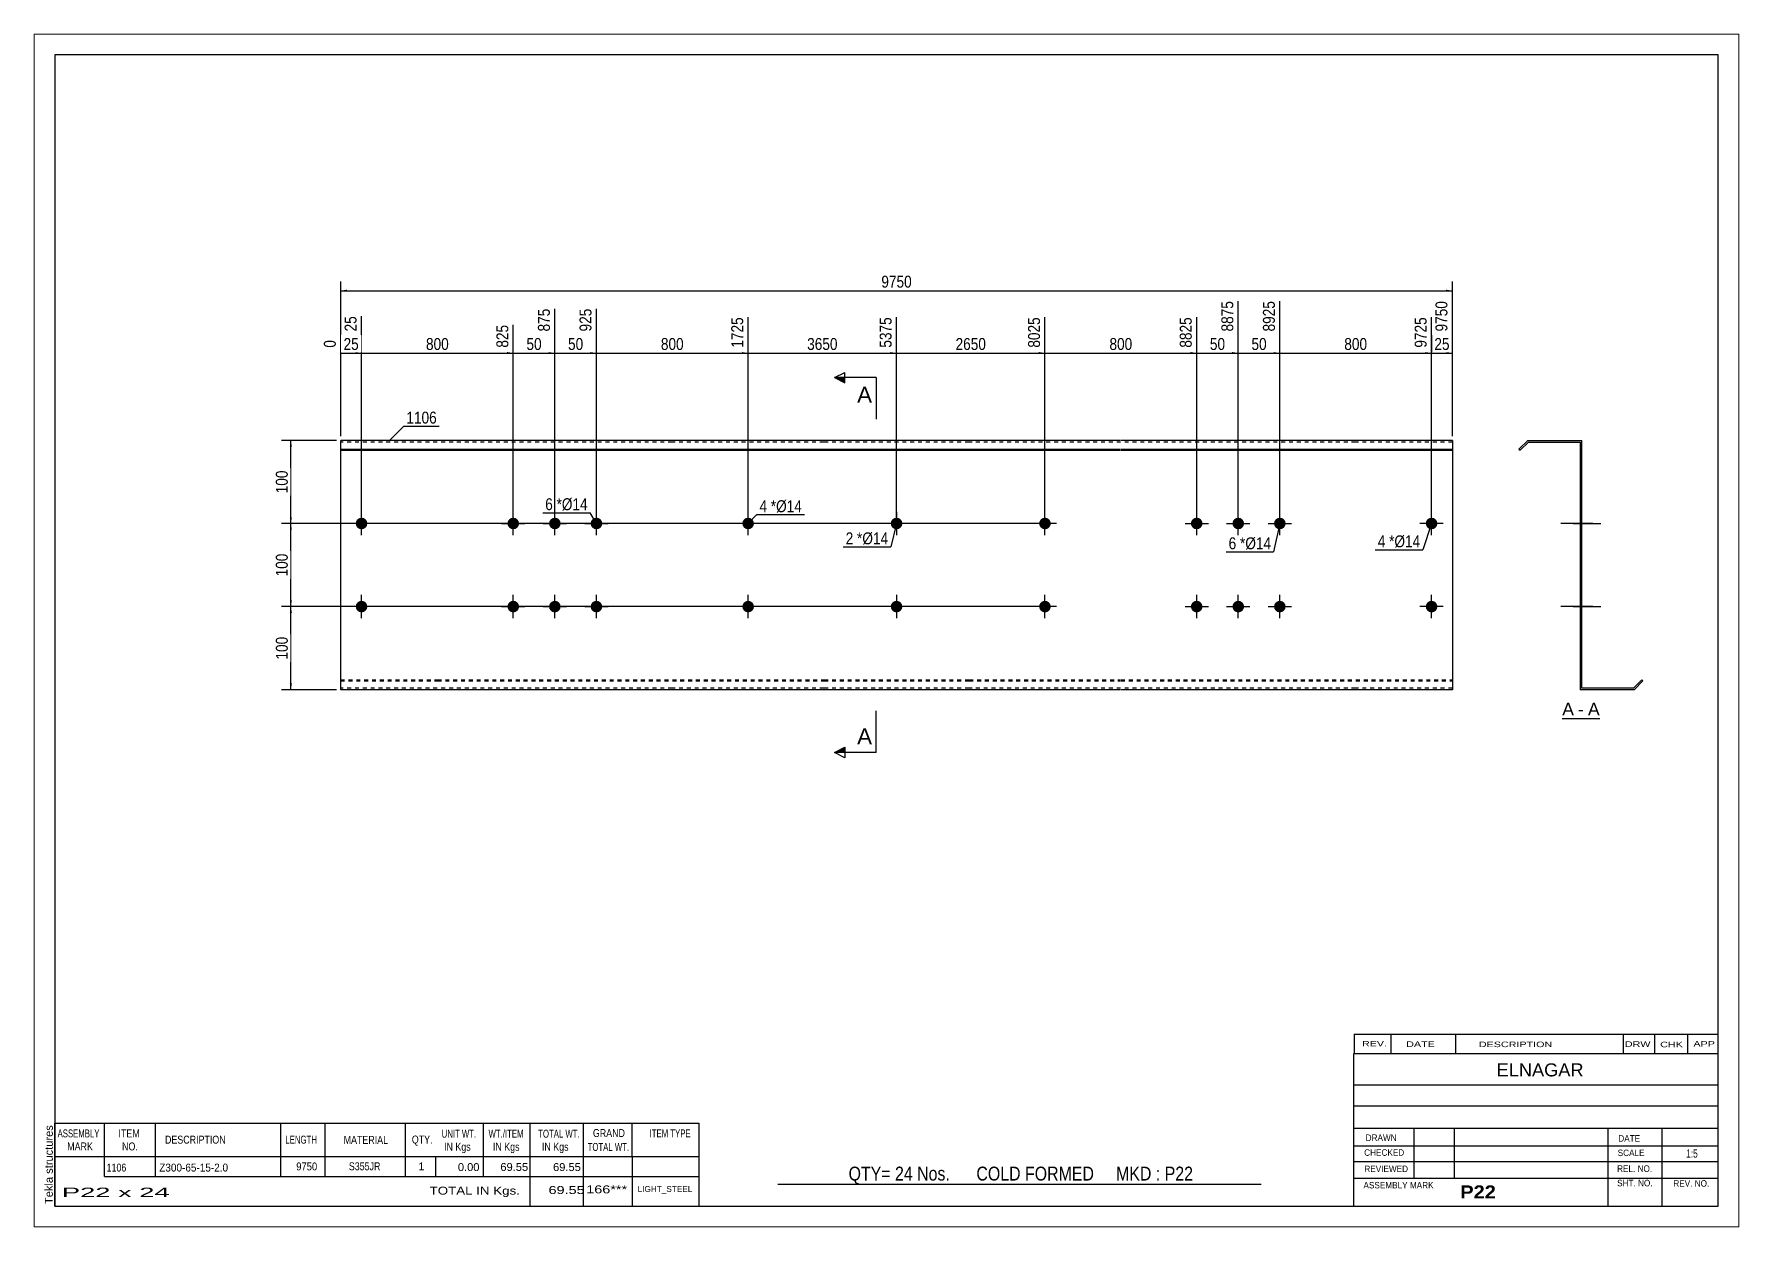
# Paper-space layout 'Layout1' of a CAD drawing. Header units: millimetres. Extents: x 0 to 410, y 0 to 287.
# The model-space entities are those that its viewports show. They can reach past a viewport. Long polylines and large blocks are cut down to what shows.
import ezdxf

# ---------------------------------------------------------------- set-up
doc = ezdxf.new("R2010")
doc.units = ezdxf.units.MM
doc.linetypes.add('DXK_LINE_DOT1', pattern=[1.8814, 0.9407, -0.9407])
doc.layers.add('Viewport layer', color=7, linetype='Continuous', plot=False)
doc.styles.add('Arial', font='ARIAL.TTF', dxfattribs={"height": 0.2})
doc.styles.add('Arial Bold', font='ARIALBD.TTF', dxfattribs={"height": 0.2})
doc.styles.add('Arial Narrow', font='ARIALN.TTF', dxfattribs={"height": 0.2})

# ---------------------------------------------------------------- blocks, each defined once
blk = doc.blocks.new('Unknown-629084517-1630')
at = {"color": 5, "linetype": 'Continuous'}
for p, q in [((331.25, 122.75), (-68.75, 122.75)), ((-68.75, 122.75), (-68.75, -154.25)), ((331.25, -154.25), (331.25, 122.75)), ((-68.75, -154.25), (331.25, -154.25))]:
    blk.add_line(p, q, dxfattribs=at)
at = {"color": 174, "linetype": 'Continuous', "style": 'Arial'}
blk.add_text('Tekla structures', height=1.9102, rotation=90, dxfattribs=at).set_placement((-69.25, -153.75))
blk = doc.blocks.new('Unknown-629084517-12 - 1230')
at = {"color": 7, "linetype": 'Continuous'}
blk.add_line((293.75, -36.95), (302.78, -36.95), dxfattribs=at)
at = {"color": 0, "linetype": 'Continuous'}
blk.add_wipeout([(296.59, -36.2), (296.59, -33), (293.75, -33), (293.75, -36.2)], dxfattribs=at)
blk.add_wipeout([(298.97, -36.2), (298.97, -33), (297.55, -33), (297.55, -36.2)], dxfattribs=at)
at = {"color": 96, "linetype": 'Continuous', "style": 'Arial'}
blk.add_text('A', height=3.06, dxfattribs=at).set_placement((293.75, -36.2))
at = {"color": 0, "linetype": 'Continuous'}
blk.add_wipeout([(302.78, -36.2), (302.78, -33), (299.93, -33), (299.93, -36.2)], dxfattribs=at)
at = {"color": 96, "linetype": 'Continuous', "style": 'Arial'}
for s, p in [('-', (297.55, -36.2)), ('A', (299.93, -36.2))]:
    blk.add_text(s, height=3.06, dxfattribs=at).set_placement(p)
blk = doc.blocks.new('Bolt-629084517-1223 - 1203')
at = {"linetype": 'Continuous'}
for points in [[(3.6, 10, -1), (6.4, 10, -1)], [(96.58, 10, -1), (99.38, 10, -1)]]:
    blk.add_hatch(color=3, dxfattribs=at).paths.add_polyline_path(points)
at = {"color": 3, "linetype": 'Continuous'}
for p, q in [((5, 7.2), (5, 12.8)), ((97.98, 7.2), (97.98, 12.8)), ((7.8, 10), (2.2, 10)), ((100.78, 10), (95.18, 10))]:
    blk.add_line(p, q, dxfattribs=at)
blk = doc.blocks.new('Part-629084517-1218 - 1203')
at = {"color": 2, "linetype": 'Continuous'}
for p, q in [((0, -30), (0, 30)), ((23.19, 30), (0, 30)), ((79.68, 30), (23.29, 30)), ((116.17, 30), (79.78, 30)), ((151.07, 30), (116.27, 30)), ((187.56, 30), (151.17, 30)), ((244.05, 30), (187.66, 30)), ((267.34, 30), (244.15, 30)), ((267.34, 30), (267.34, -30)), ((0, 27.88), (23.19, 27.88)), ((0, 27.6), (23.19, 27.6)), ((23.29, 27.88), (79.68, 27.88)), ((23.29, 27.6), (79.68, 27.6)), ((79.78, 27.88), (116.17, 27.88)), ((79.78, 27.6), (116.17, 27.6)), ((116.27, 27.88), (151.07, 27.88)), ((116.27, 27.6), (151.07, 27.6)), ((151.17, 27.88), (187.56, 27.88)), ((151.17, 27.6), (187.56, 27.6)), ((187.66, 27.88), (244.05, 27.88)), ((187.66, 27.6), (244.05, 27.6)), ((244.15, 27.88), (267.34, 27.88)), ((244.15, 27.6), (267.34, 27.6)), ((23.19, -30), (0, -30)), ((79.68, -30), (23.29, -30)), ((116.17, -30), (79.78, -30)), ((151.07, -30), (116.27, -30)), ((187.56, -30), (151.17, -30)), ((244.05, -30), (187.66, -30)), ((267.34, -30), (244.15, -30))]:
    blk.add_line(p, q, dxfattribs=at)
at = {"color": 7, "linetype": 'DXK_LINE_DOT1'}
for p, q in [((23.19, 29.6), (0, 29.6)), ((79.68, 29.6), (23.29, 29.6)), ((116.17, 29.6), (79.78, 29.6)), ((151.07, 29.6), (116.27, 29.6)), ((187.56, 29.6), (151.17, 29.6)), ((244.05, 29.6), (187.66, 29.6)), ((267.34, 29.6), (244.15, 29.6)), ((0, -27.6), (23.19, -27.6)), ((0, -27.88), (23.19, -27.88)), ((23.29, -27.6), (79.68, -27.6)), ((23.29, -27.88), (79.68, -27.88)), ((79.78, -27.6), (116.17, -27.6)), ((79.78, -27.88), (116.17, -27.88)), ((116.27, -27.6), (151.07, -27.6)), ((116.27, -27.88), (151.07, -27.88)), ((151.17, -27.6), (187.56, -27.6)), ((151.17, -27.88), (187.56, -27.88)), ((187.66, -27.6), (244.05, -27.6)), ((187.66, -27.88), (244.05, -27.88)), ((244.15, -27.6), (267.34, -27.6)), ((244.15, -27.88), (267.34, -27.88)), ((23.19, -29.6), (0, -29.6)), ((79.68, -29.6), (23.29, -29.6)), ((116.17, -29.6), (79.78, -29.6)), ((151.07, -29.6), (116.27, -29.6)), ((187.56, -29.6), (151.17, -29.6)), ((244.05, -29.6), (187.66, -29.6)), ((267.34, -29.6), (244.15, -29.6))]:
    blk.add_line(p, q, dxfattribs=at)
blk = doc.blocks.new('Bolt-629084517-1219 - 1203')
at = {"linetype": 'Continuous'}
for points in [[(167.96, 10, -1), (170.76, 10, -1)], [(260.94, 10, -1), (263.74, 10, -1)]]:
    blk.add_hatch(color=3, dxfattribs=at).paths.add_polyline_path(points)
at = {"color": 3, "linetype": 'Continuous'}
for p, q in [((169.36, 7.2), (169.36, 12.8)), ((262.34, 7.2), (262.34, 12.8)), ((172.16, 10), (166.56, 10)), ((265.14, 10), (259.54, 10))]:
    blk.add_line(p, q, dxfattribs=at)
blk = doc.blocks.new('Bolt-629084517-1220 - 1203')
at = {"linetype": 'Continuous'}
for points in [[(167.96, -10, -1), (170.76, -10, -1)], [(260.94, -10, -1), (263.74, -10, -1)]]:
    blk.add_hatch(color=3, dxfattribs=at).paths.add_polyline_path(points)
at = {"color": 3, "linetype": 'Continuous'}
for p, q in [((169.36, -12.8), (169.36, -7.2)), ((262.34, -12.8), (262.34, -7.2)), ((172.16, -10), (166.56, -10)), ((265.14, -10), (259.54, -10))]:
    blk.add_line(p, q, dxfattribs=at)
blk = doc.blocks.new('Bolt-629084517-1221 - 1203')
at = {"linetype": 'Continuous'}
for points in [[(40.09, 10, -1), (42.89, 10, -1)], [(50.09, 10, -1), (52.89, 10, -1)], [(60.09, 10, -1), (62.89, 10, -1)], [(40.09, -10, -1), (42.89, -10, -1)], [(50.09, -10, -1), (52.89, -10, -1)], [(60.09, -10, -1), (62.89, -10, -1)]]:
    blk.add_hatch(color=3, dxfattribs=at).paths.add_polyline_path(points)
at = {"color": 3, "linetype": 'Continuous'}
for p, q in [((41.49, 7.2), (41.49, 12.8)), ((51.49, 7.2), (51.49, 12.8)), ((61.49, 7.2), (61.49, 12.8)), ((38.69, 10), (44.29, 10)), ((48.69, 10), (54.29, 10)), ((58.69, 10), (64.29, 10)), ((41.49, -12.8), (41.49, -7.2)), ((51.49, -12.8), (51.49, -7.2)), ((61.49, -12.8), (61.49, -7.2)), ((38.69, -10), (44.29, -10)), ((48.69, -10), (54.29, -10)), ((58.69, -10), (64.29, -10))]:
    blk.add_line(p, q, dxfattribs=at)
blk = doc.blocks.new('Bolt-629084517-1222 - 1203')
at = {"linetype": 'Continuous'}
for points in [[(3.6, -10, -1), (6.4, -10, -1)], [(96.58, -10, -1), (99.38, -10, -1)]]:
    blk.add_hatch(color=3, dxfattribs=at).paths.add_polyline_path(points)
at = {"color": 3, "linetype": 'Continuous'}
for p, q in [((5, -12.8), (5, -7.2)), ((97.98, -12.8), (97.98, -7.2)), ((7.8, -10), (2.2, -10)), ((100.78, -10), (95.18, -10))]:
    blk.add_line(p, q, dxfattribs=at)
blk = doc.blocks.new('Bolt-629084517-1224 - 1203')
at = {"linetype": 'Continuous'}
for points in [[(204.45, 10, -1), (207.25, 10, -1)], [(214.45, 10, -1), (217.25, 10, -1)], [(224.45, 10, -1), (227.25, 10, -1)], [(204.45, -10, -1), (207.25, -10, -1)], [(214.45, -10, -1), (217.25, -10, -1)], [(224.45, -10, -1), (227.25, -10, -1)]]:
    blk.add_hatch(color=3, dxfattribs=at).paths.add_polyline_path(points)
at = {"color": 3, "linetype": 'Continuous'}
for p, q in [((205.85, 7.2), (205.85, 12.8)), ((215.85, 7.2), (215.85, 12.8)), ((225.85, 7.2), (225.85, 12.8)), ((203.05, 10), (208.65, 10)), ((213.05, 10), (218.65, 10)), ((223.05, 10), (228.65, 10)), ((205.85, -12.8), (205.85, -7.2)), ((215.85, -12.8), (215.85, -7.2)), ((225.85, -12.8), (225.85, -7.2)), ((203.05, -10), (208.65, -10)), ((213.05, -10), (218.65, -10)), ((223.05, -10), (228.65, -10))]:
    blk.add_line(p, q, dxfattribs=at)
blk = doc.blocks.new('Bolt-629084517-1225 - 1203')
at = {"linetype": 'Continuous'}
for points in [[(135.07, 10, -1), (132.27, 10, -1)], [(135.07, -10, -1), (132.27, -10, -1)]]:
    blk.add_hatch(color=3, dxfattribs=at).paths.add_polyline_path(points)
at = {"color": 3, "linetype": 'Continuous'}
for p, q in [((133.67, 12.8), (133.67, 7.2)), ((136.47, 10), (130.87, 10)), ((133.67, -7.2), (133.67, -12.8)), ((136.47, -10), (130.87, -10))]:
    blk.add_line(p, q, dxfattribs=at)
blk = doc.blocks.new('Part-629084517-1232 - 1230')
at = {"color": 2, "linetype": 'Continuous'}
for p, q in [((285.46, 30), (283.34, 27.88)), ((283.62, 27.6), (285.63, 29.6)), ((285.46, 30), (298.46, 30)), ((285.63, 29.6), (298.06, 29.6)), ((298.06, 29.6), (298.06, -30)), ((298.46, -29.6), (298.46, 30)), ((283.34, 27.88), (283.62, 27.6)), ((312.9, -27.6), (310.89, -29.6)), ((311.06, -30), (313.18, -27.88)), ((313.18, -27.88), (312.9, -27.6)), ((311.06, -30), (298.06, -30)), ((310.89, -29.6), (298.46, -29.6))]:
    blk.add_line(p, q, dxfattribs=at)
blk = doc.blocks.new('Bolt-629084517-1233 - 1230')
at = {"linetype": 'Continuous'}
blk.add_hatch(color=3, dxfattribs=at).paths.add_polyline_path([(298.06, 11.4), (298.06, 8.6), (298.46, 8.6), (298.46, 11.4)])
blk.add_hatch(color=3, dxfattribs=at).paths.add_polyline_path([(298.06, 11.4), (298.06, 8.6), (298.46, 8.6), (298.46, 11.4)])
at = {"color": 3, "linetype": 'Continuous'}
for p, q in [((296.46, 10), (303.06, 10)), ((296.46, 10), (303.06, 10)), ((298.06, 11.4), (298.46, 11.4)), ((298.06, 11.4), (298.46, 11.4)), ((298.06, 8.6), (298.46, 8.6)), ((298.06, 8.6), (298.46, 8.6))]:
    blk.add_line(p, q, dxfattribs=at)
blk = doc.blocks.new('Bolt-629084517-1234 - 1230')
at = {"linetype": 'Continuous'}
blk.add_hatch(color=3, dxfattribs=at).paths.add_polyline_path([(298.06, -8.6), (298.06, -11.4), (298.46, -11.4), (298.46, -8.6)])
blk.add_hatch(color=3, dxfattribs=at).paths.add_polyline_path([(298.06, -8.6), (298.06, -11.4), (298.46, -11.4), (298.46, -8.6)])
at = {"color": 3, "linetype": 'Continuous'}
for p, q in [((296.46, -10), (303.06, -10)), ((296.46, -10), (303.06, -10)), ((298.06, -8.6), (298.46, -8.6)), ((298.06, -8.6), (298.46, -8.6)), ((298.06, -11.4), (298.46, -11.4)), ((298.06, -11.4), (298.46, -11.4))]:
    blk.add_line(p, q, dxfattribs=at)
blk = doc.blocks.new('Bolt-629084517-1235 - 1230')
at = {"linetype": 'Continuous'}
for points in [[(298.06, 11.4), (298.06, 8.6), (298.46, 8.6), (298.46, 11.4)], [(298.06, 11.4), (298.06, 8.6), (298.46, 8.6), (298.46, 11.4)], [(298.06, 11.4), (298.06, 8.6), (298.46, 8.6), (298.46, 11.4)], [(298.06, -8.6), (298.06, -11.4), (298.46, -11.4), (298.46, -8.6)], [(298.06, -8.6), (298.06, -11.4), (298.46, -11.4), (298.46, -8.6)], [(298.06, -8.6), (298.06, -11.4), (298.46, -11.4), (298.46, -8.6)]]:
    blk.add_hatch(color=3, dxfattribs=at).paths.add_polyline_path(points)
at = {"color": 3, "linetype": 'Continuous'}
for p, q in [((301.11, 10), (293.51, 10)), ((301.11, 10), (293.51, 10)), ((301.11, 10), (293.51, 10)), ((298.46, 11.4), (298.06, 11.4)), ((298.46, 11.4), (298.06, 11.4)), ((298.46, 11.4), (298.06, 11.4)), ((298.46, 8.6), (298.06, 8.6)), ((298.46, 8.6), (298.06, 8.6)), ((298.46, 8.6), (298.06, 8.6)), ((301.11, -10), (293.51, -10)), ((301.11, -10), (293.51, -10)), ((301.11, -10), (293.51, -10)), ((298.46, -8.6), (298.06, -8.6)), ((298.46, -8.6), (298.06, -8.6)), ((298.46, -8.6), (298.06, -8.6)), ((298.46, -11.4), (298.06, -11.4)), ((298.46, -11.4), (298.06, -11.4)), ((298.46, -11.4), (298.06, -11.4))]:
    blk.add_line(p, q, dxfattribs=at)
blk = doc.blocks.new('Bolt-629084517-1236 - 1230')
at = {"linetype": 'Continuous'}
blk.add_hatch(color=3, dxfattribs=at).paths.add_polyline_path([(298.06, -8.6), (298.06, -11.4), (298.46, -11.4), (298.46, -8.6)])
blk.add_hatch(color=3, dxfattribs=at).paths.add_polyline_path([(298.06, -8.6), (298.06, -11.4), (298.46, -11.4), (298.46, -8.6)])
at = {"color": 3, "linetype": 'Continuous'}
for p, q in [((296.41, -10), (303.01, -10)), ((296.41, -10), (303.01, -10)), ((298.06, -8.6), (298.46, -8.6)), ((298.06, -8.6), (298.46, -8.6)), ((298.06, -11.4), (298.46, -11.4)), ((298.06, -11.4), (298.46, -11.4))]:
    blk.add_line(p, q, dxfattribs=at)
blk = doc.blocks.new('Bolt-629084517-1237 - 1230')
at = {"linetype": 'Continuous'}
blk.add_hatch(color=3, dxfattribs=at).paths.add_polyline_path([(298.06, 11.4), (298.06, 8.6), (298.46, 8.6), (298.46, 11.4)])
blk.add_hatch(color=3, dxfattribs=at).paths.add_polyline_path([(298.06, 11.4), (298.06, 8.6), (298.46, 8.6), (298.46, 11.4)])
at = {"color": 3, "linetype": 'Continuous'}
for p, q in [((296.41, 10), (303.01, 10)), ((296.41, 10), (303.01, 10)), ((298.06, 11.4), (298.46, 11.4)), ((298.06, 11.4), (298.46, 11.4)), ((298.06, 8.6), (298.46, 8.6)), ((298.06, 8.6), (298.46, 8.6))]:
    blk.add_line(p, q, dxfattribs=at)
blk = doc.blocks.new('Bolt-629084517-1238 - 1230')
at = {"linetype": 'Continuous'}
for points in [[(298.06, 11.4), (298.06, 8.6), (298.46, 8.6), (298.46, 11.4)], [(298.06, 11.4), (298.06, 8.6), (298.46, 8.6), (298.46, 11.4)], [(298.06, 11.4), (298.06, 8.6), (298.46, 8.6), (298.46, 11.4)], [(298.06, -8.6), (298.06, -11.4), (298.46, -11.4), (298.46, -8.6)], [(298.06, -8.6), (298.06, -11.4), (298.46, -11.4), (298.46, -8.6)], [(298.06, -8.6), (298.06, -11.4), (298.46, -11.4), (298.46, -8.6)]]:
    blk.add_hatch(color=3, dxfattribs=at).paths.add_polyline_path(points)
at = {"color": 3, "linetype": 'Continuous'}
for p, q in [((301.06, 10), (293.46, 10)), ((301.06, 10), (293.46, 10)), ((301.06, 10), (293.46, 10)), ((298.46, 11.4), (298.06, 11.4)), ((298.46, 11.4), (298.06, 11.4)), ((298.46, 11.4), (298.06, 11.4)), ((298.46, 8.6), (298.06, 8.6)), ((298.46, 8.6), (298.06, 8.6)), ((298.46, 8.6), (298.06, 8.6)), ((301.06, -10), (293.46, -10)), ((301.06, -10), (293.46, -10)), ((301.06, -10), (293.46, -10)), ((298.46, -8.6), (298.06, -8.6)), ((298.46, -8.6), (298.06, -8.6)), ((298.46, -8.6), (298.06, -8.6)), ((298.46, -11.4), (298.06, -11.4)), ((298.46, -11.4), (298.06, -11.4)), ((298.46, -11.4), (298.06, -11.4))]:
    blk.add_line(p, q, dxfattribs=at)
blk = doc.blocks.new('Bolt-629084517-1239 - 1230')
at = {"linetype": 'Continuous'}
for points in [[(298.46, 8.6), (298.46, 11.4), (298.06, 11.4), (298.06, 8.6)], [(298.46, -11.4), (298.46, -8.6), (298.06, -8.6), (298.06, -11.4)]]:
    blk.add_hatch(color=3, dxfattribs=at).paths.add_polyline_path(points)
at = {"color": 3, "linetype": 'Continuous'}
for p, q in [((298.46, 10), (294.06, 10)), ((298.46, 11.4), (298.06, 11.4)), ((298.46, 8.6), (298.06, 8.6)), ((298.46, -10), (294.06, -10)), ((298.46, -8.6), (298.06, -8.6)), ((298.46, -11.4), (298.06, -11.4))]:
    blk.add_line(p, q, dxfattribs=at)
blk = doc.blocks.new('StraightDimension-629084517-1250 - 1203')
at = {"linetype": 'Continuous'}
blk.add_hatch(color=7, dxfattribs=at).paths.add_polyline_path([(265.84, 51.25), (267.34, 51), (265.84, 50.75)])
at = {"color": 7, "linetype": 'Continuous'}
for p, q in [((267.34, 31), (267.34, 63.51)), ((262.34, 11), (262.34, 59.61)), ((262.34, 51), (267.34, 51))]:
    blk.add_line(p, q, dxfattribs=at)
at = {"color": 0}
blk.add_wipeout([(267.27, 51.15), (267.27, 55.35), (262.41, 55.35), (262.41, 51.15)], dxfattribs=at)
at = {"color": 0, "linetype": 'Continuous'}
blk.add_wipeout([(266.74, 64.11), (262.54, 64.11), (262.54, 55.6), (266.74, 55.6)], dxfattribs=at)
at = {"color": 3, "linetype": 'Continuous', "style": 'Arial Narrow'}
blk.add_text('9750', height=2.863, rotation=90.0002, dxfattribs=at).set_placement((266.14, 56.2))
at = {"color": 3, "style": 'Arial Narrow'}
blk.add_text('25', height=2.863, dxfattribs=at).set_placement((263.01, 51.75))
blk = doc.blocks.new('StraightDimension-629084517-1251 - 1203')
at = {"linetype": 'Continuous'}
blk.add_hatch(color=7, dxfattribs=at).paths.add_polyline_path([(260.84, 51.25), (262.34, 51), (260.84, 50.75)])
at = {"color": 7, "linetype": 'Continuous'}
for p, q in [((225.85, 11), (225.85, 63.51)), ((262.34, 11), (262.34, 59.61)), ((225.85, 51), (262.34, 51))]:
    blk.add_line(p, q, dxfattribs=at)
at = {"color": 0, "linetype": 'Continuous'}
blk.add_wipeout([(261.74, 60.21), (257.54, 60.21), (257.54, 51.7), (261.74, 51.7)], dxfattribs=at)
at = {"color": 0}
blk.add_wipeout([(247.44, 51.15), (247.44, 55.35), (240.75, 55.35), (240.75, 51.15)], dxfattribs=at)
at = {"color": 3, "linetype": 'Continuous', "style": 'Arial Narrow'}
blk.add_text('9725', height=2.863, rotation=90.0002, dxfattribs=at).set_placement((261.14, 52.3))
at = {"color": 3, "style": 'Arial Narrow'}
blk.add_text('800', height=2.863, dxfattribs=at).set_placement((241.35, 51.75))
blk = doc.blocks.new('StraightDimension-629084517-1252 - 1203')
at = {"linetype": 'Continuous'}
blk.add_hatch(color=7, dxfattribs=at).paths.add_polyline_path([(224.35, 51.25), (225.85, 51), (224.35, 50.75)])
at = {"color": 7, "linetype": 'Continuous'}
for p, q in [((215.85, 11), (215.85, 63.51)), ((225.85, 11), (225.85, 63.51)), ((215.85, 51), (225.85, 51))]:
    blk.add_line(p, q, dxfattribs=at)
at = {"color": 0}
blk.add_wipeout([(223.28, 51.15), (223.28, 55.35), (218.42, 55.35), (218.42, 51.15)], dxfattribs=at)
at = {"color": 0, "linetype": 'Continuous'}
blk.add_wipeout([(225.25, 64.11), (221.05, 64.11), (221.05, 55.6), (225.25, 55.6)], dxfattribs=at)
at = {"color": 3, "linetype": 'Continuous', "style": 'Arial Narrow'}
blk.add_text('8925', height=2.863, rotation=90.0002, dxfattribs=at).set_placement((224.65, 56.2))
at = {"color": 3, "style": 'Arial Narrow'}
blk.add_text('50', height=2.863, dxfattribs=at).set_placement((219.02, 51.75))
blk = doc.blocks.new('StraightDimension-629084517-1253 - 1203')
at = {"linetype": 'Continuous'}
blk.add_hatch(color=7, dxfattribs=at).paths.add_polyline_path([(214.35, 51.25), (215.85, 51), (214.35, 50.75)])
at = {"color": 7, "linetype": 'Continuous'}
for p, q in [((215.85, 11), (215.85, 63.51)), ((205.85, 11), (205.85, 59.61)), ((205.85, 51), (215.85, 51))]:
    blk.add_line(p, q, dxfattribs=at)
at = {"color": 0}
blk.add_wipeout([(213.28, 51.15), (213.28, 55.35), (208.42, 55.35), (208.42, 51.15)], dxfattribs=at)
at = {"color": 0, "linetype": 'Continuous'}
blk.add_wipeout([(215.25, 64.11), (211.05, 64.11), (211.05, 55.6), (215.25, 55.6)], dxfattribs=at)
at = {"color": 3, "linetype": 'Continuous', "style": 'Arial Narrow'}
blk.add_text('8875', height=2.863, rotation=90.0002, dxfattribs=at).set_placement((214.65, 56.2))
at = {"color": 3, "style": 'Arial Narrow'}
blk.add_text('50', height=2.863, dxfattribs=at).set_placement((209.02, 51.75))
blk = doc.blocks.new('StraightDimension-629084517-1254 - 1203')
at = {"linetype": 'Continuous'}
blk.add_hatch(color=7, dxfattribs=at).paths.add_polyline_path([(204.35, 51.25), (205.85, 51), (204.35, 50.75)])
at = {"color": 7, "linetype": 'Continuous'}
for p, q in [((169.36, 11), (169.36, 59.61)), ((205.85, 11), (205.85, 59.61)), ((169.36, 51), (205.85, 51))]:
    blk.add_line(p, q, dxfattribs=at)
at = {"color": 0, "linetype": 'Continuous'}
blk.add_wipeout([(205.25, 60.21), (201.05, 60.21), (201.05, 51.7), (205.25, 51.7)], dxfattribs=at)
at = {"color": 0}
blk.add_wipeout([(190.95, 51.15), (190.95, 55.35), (184.27, 55.35), (184.27, 51.15)], dxfattribs=at)
at = {"color": 3, "linetype": 'Continuous', "style": 'Arial Narrow'}
blk.add_text('8825', height=2.863, rotation=90.0002, dxfattribs=at).set_placement((204.65, 52.3))
at = {"color": 3, "style": 'Arial Narrow'}
blk.add_text('800', height=2.863, dxfattribs=at).set_placement((184.87, 51.75))
blk = doc.blocks.new('StraightDimension-629084517-1255 - 1203')
at = {"linetype": 'Continuous'}
blk.add_hatch(color=7, dxfattribs=at).paths.add_polyline_path([(167.86, 51.25), (169.36, 51), (167.86, 50.75)])
at = {"color": 7, "linetype": 'Continuous'}
for p, q in [((133.67, 11), (133.67, 59.61)), ((169.36, 11), (169.36, 59.61)), ((133.67, 51), (169.36, 51))]:
    blk.add_line(p, q, dxfattribs=at)
at = {"color": 0, "linetype": 'Continuous'}
blk.add_wipeout([(168.76, 60.21), (164.56, 60.21), (164.56, 51.7), (168.76, 51.7)], dxfattribs=at)
at = {"color": 0}
blk.add_wipeout([(155.77, 51.15), (155.77, 55.35), (147.26, 55.35), (147.26, 51.15)], dxfattribs=at)
at = {"color": 3, "linetype": 'Continuous', "style": 'Arial Narrow'}
blk.add_text('8025', height=2.863, rotation=90.0002, dxfattribs=at).set_placement((168.16, 52.3))
at = {"color": 3, "style": 'Arial Narrow'}
blk.add_text('2650', height=2.863, dxfattribs=at).set_placement((147.86, 51.75))
blk = doc.blocks.new('StraightDimension-629084517-1256 - 1203')
at = {"linetype": 'Continuous'}
blk.add_hatch(color=7, dxfattribs=at).paths.add_polyline_path([(132.17, 51.25), (133.67, 51), (132.17, 50.75)])
at = {"color": 7, "linetype": 'Continuous'}
for p, q in [((97.98, 11), (97.98, 59.61)), ((133.67, 11), (133.67, 59.61)), ((97.98, 51), (133.67, 51))]:
    blk.add_line(p, q, dxfattribs=at)
at = {"color": 0, "linetype": 'Continuous'}
blk.add_wipeout([(133.07, 60.21), (128.87, 60.21), (128.87, 51.7), (133.07, 51.7)], dxfattribs=at)
at = {"color": 0}
blk.add_wipeout([(120.08, 51.15), (120.08, 55.35), (111.57, 55.35), (111.57, 51.15)], dxfattribs=at)
at = {"color": 3, "linetype": 'Continuous', "style": 'Arial Narrow'}
blk.add_text('5375', height=2.863, rotation=90.0002, dxfattribs=at).set_placement((132.47, 52.3))
at = {"color": 3, "style": 'Arial Narrow'}
blk.add_text('3650', height=2.863, dxfattribs=at).set_placement((112.17, 51.75))
blk = doc.blocks.new('StraightDimension-629084517-1257 - 1203')
at = {"linetype": 'Continuous'}
blk.add_hatch(color=7, dxfattribs=at).paths.add_polyline_path([(96.48, 51.25), (97.98, 51), (96.48, 50.75)])
at = {"color": 7, "linetype": 'Continuous'}
for p, q in [((61.49, 11), (61.49, 61.68)), ((97.98, 11), (97.98, 59.61)), ((61.49, 51), (97.98, 51))]:
    blk.add_line(p, q, dxfattribs=at)
at = {"color": 0, "linetype": 'Continuous'}
blk.add_wipeout([(97.38, 60.21), (93.18, 60.21), (93.18, 51.7), (97.38, 51.7)], dxfattribs=at)
at = {"color": 0}
blk.add_wipeout([(83.07, 51.15), (83.07, 55.35), (76.39, 55.35), (76.39, 51.15)], dxfattribs=at)
at = {"color": 3, "linetype": 'Continuous', "style": 'Arial Narrow'}
blk.add_text('1725', height=2.863, rotation=90.0002, dxfattribs=at).set_placement((96.78, 52.3))
at = {"color": 3, "style": 'Arial Narrow'}
blk.add_text('800', height=2.863, dxfattribs=at).set_placement((76.99, 51.75))
blk = doc.blocks.new('StraightDimension-629084517-1329 - 1203')
at = {"linetype": 'Continuous'}
for points in [[(1.5, 65.75), (0, 66), (1.5, 66.25)], [(265.84, 66.25), (267.34, 66), (265.84, 65.75)]]:
    blk.add_hatch(color=7, dxfattribs=at).paths.add_polyline_path(points)
at = {"color": 7, "linetype": 'Continuous'}
for p, q in [((0, 31), (0, 68.25)), ((0, 66), (267.34, 66)), ((267.34, 31), (267.34, 68.25))]:
    blk.add_line(p, q, dxfattribs=at)
at = {"color": 0}
blk.add_wipeout([(137.93, 66.15), (137.93, 70.35), (129.41, 70.35), (129.41, 66.15)], dxfattribs=at)
at = {"color": 3, "style": 'Arial Narrow'}
blk.add_text('9750', height=2.863, dxfattribs=at).set_placement((130.01, 66.75))
blk = doc.blocks.new('StraightDimension-629084517-1258 - 1203')
at = {"linetype": 'Continuous'}
blk.add_hatch(color=7, dxfattribs=at).paths.add_polyline_path([(59.99, 51.25), (61.49, 51), (59.99, 50.75)])
at = {"color": 7, "linetype": 'Continuous'}
for p, q in [((51.49, 11), (51.49, 61.68)), ((61.49, 11), (61.49, 61.68)), ((51.49, 51), (61.49, 51))]:
    blk.add_line(p, q, dxfattribs=at)
at = {"color": 0}
blk.add_wipeout([(58.92, 51.15), (58.92, 55.35), (54.06, 55.35), (54.06, 51.15)], dxfattribs=at)
at = {"color": 0, "linetype": 'Continuous'}
blk.add_wipeout([(60.89, 62.28), (56.69, 62.28), (56.69, 55.6), (60.89, 55.6)], dxfattribs=at)
at = {"color": 3, "linetype": 'Continuous', "style": 'Arial Narrow'}
blk.add_text('925', height=2.863, rotation=90.0002, dxfattribs=at).set_placement((60.29, 56.2))
at = {"color": 3, "style": 'Arial Narrow'}
blk.add_text('50', height=2.863, dxfattribs=at).set_placement((54.66, 51.75))
blk = doc.blocks.new('StraightDimension-629084517-1259 - 1203')
at = {"linetype": 'Continuous'}
blk.add_hatch(color=7, dxfattribs=at).paths.add_polyline_path([(49.99, 51.25), (51.49, 51), (49.99, 50.75)])
at = {"color": 7, "linetype": 'Continuous'}
for p, q in [((51.49, 11), (51.49, 61.68)), ((41.49, 11), (41.49, 57.78)), ((41.49, 51), (51.49, 51))]:
    blk.add_line(p, q, dxfattribs=at)
at = {"color": 0}
blk.add_wipeout([(48.92, 51.15), (48.92, 55.35), (44.06, 55.35), (44.06, 51.15)], dxfattribs=at)
at = {"color": 0, "linetype": 'Continuous'}
blk.add_wipeout([(50.89, 62.28), (46.69, 62.28), (46.69, 55.6), (50.89, 55.6)], dxfattribs=at)
at = {"color": 3, "linetype": 'Continuous', "style": 'Arial Narrow'}
blk.add_text('875', height=2.863, rotation=90.0002, dxfattribs=at).set_placement((50.29, 56.2))
at = {"color": 3, "style": 'Arial Narrow'}
blk.add_text('50', height=2.863, dxfattribs=at).set_placement((44.66, 51.75))
blk = doc.blocks.new('StraightDimension-629084517-1260 - 1203')
at = {"linetype": 'Continuous'}
blk.add_hatch(color=7, dxfattribs=at).paths.add_polyline_path([(39.99, 51.25), (41.49, 51), (39.99, 50.75)])
at = {"color": 7, "linetype": 'Continuous'}
for p, q in [((5, 11), (5, 59.86)), ((41.49, 11), (41.49, 57.78)), ((5, 51), (41.49, 51))]:
    blk.add_line(p, q, dxfattribs=at)
at = {"color": 0, "linetype": 'Continuous'}
blk.add_wipeout([(40.89, 58.38), (36.69, 58.38), (36.69, 51.7), (40.89, 51.7)], dxfattribs=at)
at = {"color": 0}
blk.add_wipeout([(26.59, 51.15), (26.59, 55.35), (19.9, 55.35), (19.9, 51.15)], dxfattribs=at)
at = {"color": 3, "linetype": 'Continuous', "style": 'Arial Narrow'}
blk.add_text('825', height=2.863, rotation=90.0002, dxfattribs=at).set_placement((40.29, 52.3))
at = {"color": 3, "style": 'Arial Narrow'}
blk.add_text('800', height=2.863, dxfattribs=at).set_placement((20.5, 51.75))
blk = doc.blocks.new('StraightDimension-629084517-1261 - 1203')
at = {"linetype": 'Continuous'}
blk.add_hatch(color=7, dxfattribs=at).paths.add_polyline_path([(3.5, 51.25), (5, 51), (3.5, 50.75)])
at = {"color": 7, "linetype": 'Continuous'}
for p, q in [((5, 11), (5, 59.86)), ((0, 31), (0, 54.13)), ((0, 51), (5, 51))]:
    blk.add_line(p, q, dxfattribs=at)
at = {"color": 0}
blk.add_wipeout([(4.93, 51.15), (4.93, 55.35), (0.07, 55.35), (0.07, 51.15)], dxfattribs=at)
at = {"color": 0, "linetype": 'Continuous'}
blk.add_wipeout([(4.4, 60.46), (0.2, 60.46), (0.2, 55.6), (4.4, 55.6)], dxfattribs=at)
blk.add_wipeout([(-0.6, 54.73), (-4.8, 54.73), (-4.8, 51.7), (-0.6, 51.7)], dxfattribs=at)
at = {"color": 3, "linetype": 'Continuous', "style": 'Arial Narrow'}
for s, height, p in [('25', 2.863, (3.8, 56.2)), ('0', 2.86, (-1.2, 52.3))]:
    blk.add_text(s, height=height, rotation=90.0002, dxfattribs=at).set_placement(p)
at = {"color": 3, "style": 'Arial Narrow'}
blk.add_text('25', height=2.863, dxfattribs=at).set_placement((0.67, 51.75))
blk = doc.blocks.new('StraightDimension-629084517-1307 - 1203')
at = {"linetype": 'Continuous'}
for points in [[(-12.25, 28.5), (-12, 30), (-11.75, 28.5)], [(-11.75, 11.5), (-12, 10), (-12.25, 11.5)]]:
    blk.add_hatch(color=7, dxfattribs=at).paths.add_polyline_path(points)
at = {"color": 7, "linetype": 'Continuous'}
for p, q in [((-1, 30), (-14.25, 30)), ((-12, 10), (-12, 30)), ((168.36, 10), (-14.25, 10))]:
    blk.add_line(p, q, dxfattribs=at)
at = {"color": 0}
blk.add_wipeout([(-12.15, 23.34), (-16.35, 23.34), (-16.35, 16.66), (-12.15, 16.66)], dxfattribs=at)
at = {"color": 3, "style": 'Arial Narrow'}
blk.add_text('100', height=2.863, rotation=90.0002, dxfattribs=at).set_placement((-12.75, 17.26))
blk = doc.blocks.new('StraightDimension-629084517-1308 - 1203')
at = {"linetype": 'Continuous'}
for points in [[(-12.25, 8.5), (-12, 10), (-11.75, 8.5)], [(-11.75, -8.5), (-12, -10), (-12.25, -8.5)]]:
    blk.add_hatch(color=7, dxfattribs=at).paths.add_polyline_path(points)
at = {"color": 7, "linetype": 'Continuous'}
for p, q in [((168.36, 10), (-14.25, 10)), ((-12, -10), (-12, 10)), ((168.36, -10), (-14.25, -10))]:
    blk.add_line(p, q, dxfattribs=at)
at = {"color": 0}
blk.add_wipeout([(-12.15, 3.34), (-16.35, 3.34), (-16.35, -3.34), (-12.15, -3.34)], dxfattribs=at)
at = {"color": 3, "style": 'Arial Narrow'}
blk.add_text('100', height=2.863, rotation=90.0002, dxfattribs=at).set_placement((-12.75, -2.74))
blk = doc.blocks.new('StraightDimension-629084517-1309 - 1203')
at = {"linetype": 'Continuous'}
for points in [[(-12.25, -11.5), (-12, -10), (-11.75, -11.5)], [(-11.75, -28.5), (-12, -30), (-12.25, -28.5)]]:
    blk.add_hatch(color=7, dxfattribs=at).paths.add_polyline_path(points)
at = {"color": 7, "linetype": 'Continuous'}
for p, q in [((168.36, -10), (-14.25, -10)), ((-12, -30), (-12, -10)), ((-1, -30), (-14.25, -30))]:
    blk.add_line(p, q, dxfattribs=at)
at = {"color": 0}
blk.add_wipeout([(-12.15, -16.66), (-16.35, -16.66), (-16.35, -23.34), (-12.15, -23.34)], dxfattribs=at)
at = {"color": 3, "style": 'Arial Narrow'}
blk.add_text('100', height=2.863, rotation=90.0002, dxfattribs=at).set_placement((-12.75, -22.74))
blk = doc.blocks.new('CBS_BOM-629084517-1654')
at = {"color": 7, "linetype": 'Continuous'}
for p, q in [((-68.78, -142.28), (-68.78, -134.28)), ((-68.78, -134.28), (86.14, -134.28)), ((-56.78, -142.28), (-56.78, -134.28)), ((-44.59, -142.28), (-44.59, -134.28)), ((-14.43, -142.28), (-14.43, -134.28)), ((-3.75, -142.28), (-3.75, -134.28)), ((15.57, -142.28), (15.57, -134.28)), ((34.37, -142.28), (34.37, -134.28)), ((45.58, -142.28), (45.58, -134.28)), ((58.37, -142.28), (58.37, -134.28)), ((70.12, -142.28), (70.12, -134.28)), ((86.14, -134.29), (86.14, -142.27)), ((-68.78, -142.28), (86.14, -142.28)), ((-68.78, -147.08), (-68.78, -142.28)), ((-56.78, -147.08), (-56.78, -142.28)), ((-44.59, -147.08), (-44.59, -142.28)), ((-14.43, -147.08), (-14.43, -142.28)), ((-3.75, -147.08), (-3.75, -142.28)), ((15.57, -147.08), (15.57, -142.28)), ((22.83, -147.08), (22.83, -142.28)), ((34.37, -147.08), (34.37, -142.28)), ((45.58, -147.08), (45.58, -142.28)), ((58.37, -147.08), (58.37, -142.28)), ((70.14, -147.08), (70.14, -142.28)), ((86.14, -142.28), (86.14, -147.08)), ((-68.78, -154.28), (-68.78, -147.1)), ((-56.78, -147.08), (86.14, -147.08)), ((45.58, -154.28), (45.58, -147.1)), ((58.37, -154.28), (58.37, -147.1)), ((70.18, -154.28), (70.18, -147.1)), ((86.14, -147.08), (86.14, -154.28)), ((-68.78, -154.28), (86.14, -154.28))]:
    blk.add_line(p, q, dxfattribs=at)
at = {"color": 3, "linetype": 'Continuous', "style": 'Arial'}
for s, height, width, p in [('ASSEMBLY', 1.91, 0.7, (-68.1, -137.71)), ('MARK', 1.91, 0.8, (-65.78, -140.84)), ('ITEM', 1.91, 0.8, (-53.45, -137.71)), ('NO.', 1.91, 0.8, (-52.6, -140.84)), ('DESCRIPTION', 1.9102, 0.8, (-42.27, -139.21)), ('LENGTH', 1.91, 0.7, (-13.32, -139.21)), ('MATERIAL', 1.91, 0.8, (0.7, -139.26)), ('QTY.', 1.91, 0.8, (17.09, -139.18)), ('UNIT WT.', 1.91, 0.7, (24.26, -137.78)), ('IN Kgs', 1.91, 0.8, (24.84, -140.92)), ('WT./ITEM', 1.91, 0.7, (35.55, -137.78)), ('IN Kgs', 1.91, 0.8, (36.59, -140.92)), ('TOTAL WT.', 1.91, 0.7, (47.49, -137.78)), ('IN Kgs', 1.91, 0.8, (48.38, -140.92)), ('TOTAL WT.', 1.91, 0.7, (59.38, -140.96)), ('GRAND', 1.91, 0.8, (60.64, -137.62)), ('ITEM TYPE', 1.91, 0.7, (74.28, -137.7))]:
    blk.add_text(s, height=height, dxfattribs=dict(at, width=width)).set_placement(p)
at = {"color": 7, "linetype": 'Continuous', "style": 'Arial'}
for s, height, width, p in [('1106', 1.91, 0.8, (-56.32, -145.93)), ('Z300-65-15-2.0', 1.9102, 0.9, (-43.65, -145.93)), ('9750', 1.91, 0.85, (-10.71, -145.65)), ('S355JR', 1.91, 0.8, (1.94, -145.62))]:
    blk.add_text(s, height=height, dxfattribs=dict(at, width=width)).set_placement(p)
for s, p in [('1', (18.66, -145.62)), ('0.00', (28.17, -145.81)), ('69.55', (38.39, -145.78)), ('69.55', (51.06, -145.81))]:
    blk.add_text(s, height=1.91, dxfattribs=at).set_placement(p)
at = {"color": 6, "linetype": 'Continuous', "style": 'Arial'}
for s, height, width, p in [('P22 x 24', 2.292, 2.05, (-67.06, -152.09)), ('TOTAL IN Kgs.', 1.9102, 1.2, (21.38, -151.48)), ('69.55', 1.91, 1.3, (49.97, -151.33)), ('166***', 1.91, 1.3, (59.04, -151.17))]:
    blk.add_text(s, height=height, dxfattribs=dict(at, width=width)).set_placement(p)
blk.add_text('LIGHT_STEEL', height=1.4135, dxfattribs=at).set_placement((71.39, -150.83))
blk = doc.blocks.new('CBS_CALLOFF-629084517-1655')
at = {"color": 7, "linetype": 'Continuous'}
blk.add_line((105.13, -148.98), (221.36, -149), dxfattribs=at)
at = {"color": 3, "linetype": 'Continuous', "style": 'Arial Narrow'}
blk.add_text('QTY= 24 Nos.      COLD FORMED     MKD : P22', height=3.3405, dxfattribs=at).set_placement((122.13, -148.09))
blk = doc.blocks.new('CBS_NAME_BLOG-629084517-1656')
at = {"color": 7, "linetype": 'Continuous'}
for p, q in [((243.66, -117.5), (331.18, -117.5)), ((243.66, -154.21), (243.66, -117.5)), ((243.66, -125.04), (331.18, -125.04)), ((243.73, -130.09), (331.25, -130.09)), ((243.66, -135.46), (331.18, -135.46)), ((258.18, -147.57), (258.18, -135.47)), ((267.87, -147.54), (267.87, -135.47)), ((304.78, -154.21), (304.78, -135.48)), ((317.83, -154.21), (317.83, -135.47)), ((243.67, -139.76), (331.25, -139.74)), ((243.66, -143.51), (331.18, -143.51)), ((243.66, -147.55), (331.18, -147.55)), ((243.66, -154.25), (331.25, -154.25))]:
    blk.add_line(p, q, dxfattribs=at)
at = {"color": 3, "linetype": 'Continuous', "style": 'Arial'}
blk.add_text('ELNAGAR', height=3.133, dxfattribs=at).set_placement((277.98, -123.03))
at = {"color": 3, "linetype": 'Continuous'}
for s, height, style, width, p in [('DRAWN', 1.566, 'Arial', 0.9, (246.49, -138.57)), ('DATE', 1.566, 'Arial', 0.9, (307.25, -138.73)), ('CHECKED', 1.566, 'Arial', 0.9, (246.14, -142.14)), ('SCALE', 1.566, 'Arial', 0.9, (307.1, -142.21)), ('1:5', 1.957, 'Arial Narrow', 0.9, (323.55, -142.57)), ('REVIEWED', 1.566, 'Arial', 0.9, (246.18, -146.06)), ('REL. NO.', 1.566, 'Arial', 0.9, (306.96, -146.01)), ('ASSEMBLY MARK', 1.5663, 'Arial', 0.9, (245.96, -149.99)), ('P22', 3.131, 'Arial Bold', 1.1, (269.24, -152.39)), ('SHT. NO.', 1.566, 'Arial', 0.9, (306.96, -149.48)), ('REV. NO.', 1.566, 'Arial', 0.9, (320.48, -149.57))]:
    blk.add_text(s, height=height, dxfattribs=dict(at, style=style, width=width)).set_placement(p)
blk = doc.blocks.new('CBS_REVISION-629084517-1657')
at = {"color": 7, "linetype": 'Continuous'}
for p, q in [((243.74, -112.87), (331.24, -112.87)), ((243.74, -112.87), (243.74, -117.5)), ((252.54, -112.87), (252.54, -117.5)), ((268.13, -112.87), (268.13, -117.44)), ((308.39, -112.87), (308.39, -117.5)), ((315.93, -112.87), (315.93, -117.5)), ((323.88, -112.87), (323.88, -117.5)), ((243.74, -117.5), (331.24, -117.5))]:
    blk.add_line(p, q, dxfattribs=at)
at = {"color": 7, "style": 'Arial Narrow', "width": 1.7}
for s, height, p in [('REV.', 1.326, (245.6, -115.82)), ('DATE', 1.326, (256.23, -115.94)), ('DESCRIPTION', 1.3257, (273.71, -115.99)), ('DRW', 1.326, (308.82, -115.93)), ('CHK', 1.326, (317.31, -116.02)), ('APP', 1.326, (325.31, -115.87))]:
    blk.add_text(s, height=height, dxfattribs=at).set_placement(p)
blk = doc.blocks.new('Mark-629084517-1353 - 1203')
at = {"color": 0}
blk.add_wipeout([(123.26, 4.99), (123.26, 7.99), (121.44, 7.99), (121.44, 4.99)], dxfattribs=at)
blk.add_wipeout([(123.26, 4.99), (123.26, 7.99), (121.44, 7.99), (121.44, 4.99)], dxfattribs=at)
blk.add_wipeout([(125.44, 4.99), (125.44, 7.99), (124.16, 7.99), (124.16, 4.99)], dxfattribs=at)
blk.add_wipeout([(125.44, 4.99), (125.44, 7.99), (124.16, 7.99), (124.16, 4.99)], dxfattribs=at)
at = {"color": 3, "style": 'Arial Narrow'}
blk.add_text('2', height=2.86, dxfattribs=at).set_placement((121.44, 4.99))
at = {"color": 0}
blk.add_wipeout([(131.66, 4.99), (131.66, 7.99), (125.44, 7.99), (125.44, 4.99)], dxfattribs=at)
blk.add_wipeout([(131.66, 4.99), (131.66, 7.99), (125.44, 7.99), (125.44, 4.99)], dxfattribs=at)
at = {"color": 7, "linetype": 'Continuous'}
for p in [(133.67, 10), (120.84, 4.39)]:
    blk.add_line(p, (132.26, 4.39), dxfattribs=at)
at = {"color": 3, "style": 'Arial Narrow'}
for s, height, p in [('*', 2.86, (124.16, 4.99)), ('Ø14', 2.863, (125.44, 4.99))]:
    blk.add_text(s, height=height, dxfattribs=at).set_placement(p)
blk = doc.blocks.new('MarkSet-629084517-1348 - 1203')
at = {"color": 0}
blk.add_wipeout([(102.53, 12.72), (102.53, 15.72), (100.7, 15.72), (100.7, 12.72)], dxfattribs=at)
blk.add_wipeout([(102.53, 12.72), (102.53, 15.72), (100.7, 15.72), (100.7, 12.72)], dxfattribs=at)
at = {"color": 7, "linetype": 'Continuous'}
blk.add_line((97.98, 10), (100.1, 12.12), dxfattribs=at)
at = {"color": 0}
blk.add_wipeout([(104.7, 12.72), (104.7, 15.72), (103.43, 15.72), (103.43, 12.72)], dxfattribs=at)
blk.add_wipeout([(104.7, 12.72), (104.7, 15.72), (103.43, 15.72), (103.43, 12.72)], dxfattribs=at)
at = {"color": 3, "style": 'Arial Narrow'}
blk.add_text('4', height=2.86, dxfattribs=at).set_placement((100.7, 12.72))
at = {"color": 0}
blk.add_wipeout([(110.92, 12.72), (110.92, 15.72), (104.7, 15.72), (104.7, 12.72)], dxfattribs=at)
blk.add_wipeout([(110.92, 12.72), (110.92, 15.72), (104.7, 15.72), (104.7, 12.72)], dxfattribs=at)
at = {"color": 7, "linetype": 'Continuous'}
blk.add_line((100.1, 12.12), (111.52, 12.12), dxfattribs=at)
at = {"color": 3, "style": 'Arial Narrow'}
for s, height, p in [('*', 2.86, (103.43, 12.72)), ('Ø14', 2.863, (104.7, 12.72))]:
    blk.add_text(s, height=height, dxfattribs=at).set_placement(p)
blk = doc.blocks.new('SectionMark-629084517-1248 - 1203')
at = {"linetype": 'Continuous'}
for points in [[(121.26, 45.1), (121.26, 43.85), (118.76, 45.1)], [(121.26, -43.85), (121.26, -45.1), (118.76, -45.1)]]:
    blk.add_hatch(color=30, dxfattribs=at).paths.add_polyline_path(points)
at = {"color": 30, "linetype": 'Continuous'}
for p, q in [((118.76, 45.1), (121.26, 46.35)), ((118.76, 45.1), (121.26, 43.85)), ((121.26, 43.85), (121.26, 46.35)), ((118.76, -45.1), (121.26, -43.85)), ((121.26, -43.85), (121.26, -46.35)), ((121.26, -46.35), (118.76, -45.1))]:
    blk.add_line(p, q, dxfattribs=at)
at = {"color": 0, "linetype": 'Continuous'}
for points in [[(127.76, 39.1), (127.76, 43.1), (124.2, 43.1), (124.2, 39.1)], [(127.76, -43.1), (127.76, -39.1), (124.2, -39.1), (124.2, -43.1)]]:
    blk.add_wipeout(points, dxfattribs=at)
at = {"color": 30, "linetype": 'Continuous'}
for p, q in [((128.76, 45.1), (118.76, 45.1)), ((128.76, 45.1), (128.76, 35.1)), ((128.76, -45.1), (128.76, -35.1)), ((128.76, -45.1), (118.76, -45.1))]:
    blk.add_line(p, q, dxfattribs=at)
at = {"color": 96, "linetype": 'Continuous', "style": 'Arial'}
for p in [(124.2, 39.1), (124.2, -43.1)]:
    blk.add_text('A', height=3.82, dxfattribs=at).set_placement(p)
blk = doc.blocks.new('Mark-629084517-1332 - 1203')
at = {"color": 0}
blk.add_wipeout([(23.09, 34.04), (23.09, 37.04), (15.78, 37.04), (15.78, 34.04)], dxfattribs=at)
blk.add_wipeout([(23.09, 34.04), (23.09, 37.04), (15.78, 37.04), (15.78, 34.04)], dxfattribs=at)
at = {"color": 7, "linetype": 'Continuous'}
for p, q in [((11.65, 29.9), (15.18, 33.44)), ((15.18, 33.44), (23.69, 33.44))]:
    blk.add_line(p, q, dxfattribs=at)
at = {"color": 3, "style": 'Arial Narrow'}
blk.add_text('1106', height=2.863, dxfattribs=at).set_placement((15.78, 34.04))
blk = doc.blocks.new('MarkSet-629084517-1343 - 1203')
at = {"color": 0}
blk.add_wipeout([(251.23, 4.28), (251.23, 7.28), (249.4, 7.28), (249.4, 4.28)], dxfattribs=at)
blk.add_wipeout([(251.23, 4.28), (251.23, 7.28), (249.4, 7.28), (249.4, 4.28)], dxfattribs=at)
blk.add_wipeout([(253.4, 4.28), (253.4, 7.28), (252.13, 7.28), (252.13, 4.28)], dxfattribs=at)
blk.add_wipeout([(253.4, 4.28), (253.4, 7.28), (252.13, 7.28), (252.13, 4.28)], dxfattribs=at)
at = {"color": 3, "style": 'Arial Narrow'}
blk.add_text('4', height=2.86, dxfattribs=at).set_placement((249.4, 4.28))
at = {"color": 0}
blk.add_wipeout([(259.62, 4.28), (259.62, 7.28), (253.4, 7.28), (253.4, 4.28)], dxfattribs=at)
blk.add_wipeout([(259.62, 4.28), (259.62, 7.28), (253.4, 7.28), (253.4, 4.28)], dxfattribs=at)
at = {"color": 7, "linetype": 'Continuous'}
for p in [(262.34, 10), (248.8, 3.68)]:
    blk.add_line(p, (260.22, 3.68), dxfattribs=at)
at = {"color": 3, "style": 'Arial Narrow'}
for s, height, p in [('*', 2.86, (252.13, 4.28)), ('Ø14', 2.863, (253.4, 4.28))]:
    blk.add_text(s, height=height, dxfattribs=at).set_placement(p)
blk = doc.blocks.new('Mark-629084517-1351 - 1203')
at = {"color": 0}
blk.add_wipeout([(51, 13.2), (51, 16.2), (49.17, 16.2), (49.17, 13.2)], dxfattribs=at)
blk.add_wipeout([(51, 13.2), (51, 16.2), (49.17, 16.2), (49.17, 13.2)], dxfattribs=at)
blk.add_wipeout([(53.17, 13.2), (53.17, 16.2), (51.9, 16.2), (51.9, 13.2)], dxfattribs=at)
blk.add_wipeout([(53.17, 13.2), (53.17, 16.2), (51.9, 16.2), (51.9, 13.2)], dxfattribs=at)
at = {"color": 3, "style": 'Arial Narrow'}
blk.add_text('6', height=2.86, dxfattribs=at).set_placement((49.17, 13.2))
at = {"color": 0}
blk.add_wipeout([(59.39, 13.2), (59.39, 16.2), (53.17, 16.2), (53.17, 13.2)], dxfattribs=at)
blk.add_wipeout([(59.39, 13.2), (59.39, 16.2), (53.17, 16.2), (53.17, 13.2)], dxfattribs=at)
at = {"color": 7, "linetype": 'Continuous'}
for p in [(48.57, 12.6), (61.49, 10)]:
    blk.add_line(p, (59.99, 12.6), dxfattribs=at)
at = {"color": 3, "style": 'Arial Narrow'}
for s, height, p in [('*', 2.86, (51.9, 13.2)), ('Ø14', 2.863, (53.17, 13.2))]:
    blk.add_text(s, height=height, dxfattribs=at).set_placement(p)
blk = doc.blocks.new('Mark-629084517-1352 - 1203')
at = {"color": 0}
blk.add_wipeout([(215.36, 3.8), (215.36, 6.8), (213.53, 6.8), (213.53, 3.8)], dxfattribs=at)
blk.add_wipeout([(215.36, 3.8), (215.36, 6.8), (213.53, 6.8), (213.53, 3.8)], dxfattribs=at)
blk.add_wipeout([(217.54, 3.8), (217.54, 6.8), (216.26, 6.8), (216.26, 3.8)], dxfattribs=at)
blk.add_wipeout([(217.54, 3.8), (217.54, 6.8), (216.26, 6.8), (216.26, 3.8)], dxfattribs=at)
at = {"color": 3, "style": 'Arial Narrow'}
blk.add_text('6', height=2.86, dxfattribs=at).set_placement((213.53, 3.8))
at = {"color": 0}
blk.add_wipeout([(223.75, 3.8), (223.75, 6.8), (217.54, 6.8), (217.54, 3.8)], dxfattribs=at)
blk.add_wipeout([(223.75, 3.8), (223.75, 6.8), (217.54, 6.8), (217.54, 3.8)], dxfattribs=at)
at = {"color": 7, "linetype": 'Continuous'}
for p in [(225.85, 10), (212.93, 3.2)]:
    blk.add_line(p, (224.35, 3.2), dxfattribs=at)
at = {"color": 3, "style": 'Arial Narrow'}
for s, height, p in [('*', 2.86, (216.26, 3.8)), ('Ø14', 2.863, (217.54, 3.8))]:
    blk.add_text(s, height=height, dxfattribs=at).set_placement(p)

msp = doc.modelspace()

# ---------------------------------------------------------------- block references
for name in ['Unknown-629084517-1630', 'Part-629084517-1218 - 1203', 'Part-629084517-1232 - 1230', 'Bolt-629084517-1223 - 1203', 'Bolt-629084517-1221 - 1203', 'Bolt-629084517-1225 - 1203', 'Bolt-629084517-1219 - 1203', 'Bolt-629084517-1224 - 1203', 'Bolt-629084517-1238 - 1230', 'Bolt-629084517-1235 - 1230', 'Bolt-629084517-1239 - 1230', 'Bolt-629084517-1237 - 1230', 'Bolt-629084517-1233 - 1230', 'Bolt-629084517-1222 - 1203', 'Bolt-629084517-1220 - 1203', 'Bolt-629084517-1236 - 1230', 'Bolt-629084517-1234 - 1230', 'CBS_REVISION-629084517-1657', 'CBS_NAME_BLOG-629084517-1656', 'CBS_BOM-629084517-1654', 'CBS_CALLOFF-629084517-1655']:
    msp.add_blockref(name, (0, 0))

# ---------------------------------------------------------------- next in the draw order: block references
for name in ['StraightDimension-629084517-1250 - 1203', 'Unknown-629084517-12 - 1230']:
    msp.add_blockref(name, (0, 0))

# ---------------------------------------------------------------- next in the draw order: block references
msp.add_blockref('StraightDimension-629084517-1251 - 1203', (0, 0))

# ---------------------------------------------------------------- next in the draw order: block references
for name in ['StraightDimension-629084517-1252 - 1203', 'MarkSet-629084517-1343 - 1203']:
    msp.add_blockref(name, (0, 0))

# ---------------------------------------------------------------- next in the draw order: block references
msp.add_blockref('StraightDimension-629084517-1253 - 1203', (0, 0))

# ---------------------------------------------------------------- next in the draw order: block references
for name in ['StraightDimension-629084517-1254 - 1203', 'Mark-629084517-1352 - 1203']:
    msp.add_blockref(name, (0, 0))

# ---------------------------------------------------------------- next in the draw order: block references
msp.add_blockref('StraightDimension-629084517-1255 - 1203', (0, 0))

# ---------------------------------------------------------------- next in the draw order: block references
msp.add_blockref('StraightDimension-629084517-1256 - 1203', (0, 0))

# ---------------------------------------------------------------- next in the draw order: block references
msp.add_blockref('StraightDimension-629084517-1257 - 1203', (0, 0))

# ---------------------------------------------------------------- next in the draw order: block references
msp.add_blockref('StraightDimension-629084517-1329 - 1203', (0, 0))

# ---------------------------------------------------------------- next in the draw order: block references
msp.add_blockref('StraightDimension-629084517-1258 - 1203', (0, 0))

# ---------------------------------------------------------------- next in the draw order: block references
msp.add_blockref('StraightDimension-629084517-1259 - 1203', (0, 0))

# ---------------------------------------------------------------- next in the draw order: block references
msp.add_blockref('StraightDimension-629084517-1260 - 1203', (0, 0))

# ---------------------------------------------------------------- next in the draw order: block references
msp.add_blockref('StraightDimension-629084517-1261 - 1203', (0, 0))

# ---------------------------------------------------------------- next in the draw order: block references
msp.add_blockref('StraightDimension-629084517-1307 - 1203', (0, 0))

# ---------------------------------------------------------------- next in the draw order: block references
for name in ['Mark-629084517-1332 - 1203', 'StraightDimension-629084517-1308 - 1203']:
    msp.add_blockref(name, (0, 0))

# ---------------------------------------------------------------- next in the draw order: block references
for name in ['Mark-629084517-1351 - 1203', 'MarkSet-629084517-1348 - 1203', 'Mark-629084517-1353 - 1203', 'StraightDimension-629084517-1309 - 1203']:
    msp.add_blockref(name, (0, 0))

# ---------------------------------------------------------------- next in the draw order: block references
msp.add_blockref('SectionMark-629084517-1248 - 1203', (0, 0))

psp = doc.layouts.get("Layout1")

# ---------------------------------------------------------------- viewports
at = {"layer": 'Viewport layer', "view_target_point": (131.25, -15.75)}
psp.add_viewport(center=(205, 143.5), size=(410, 287), view_center_point=(0, 0), view_height=287, dxfattribs=at)

doc.saveas('drawing.dxf')
